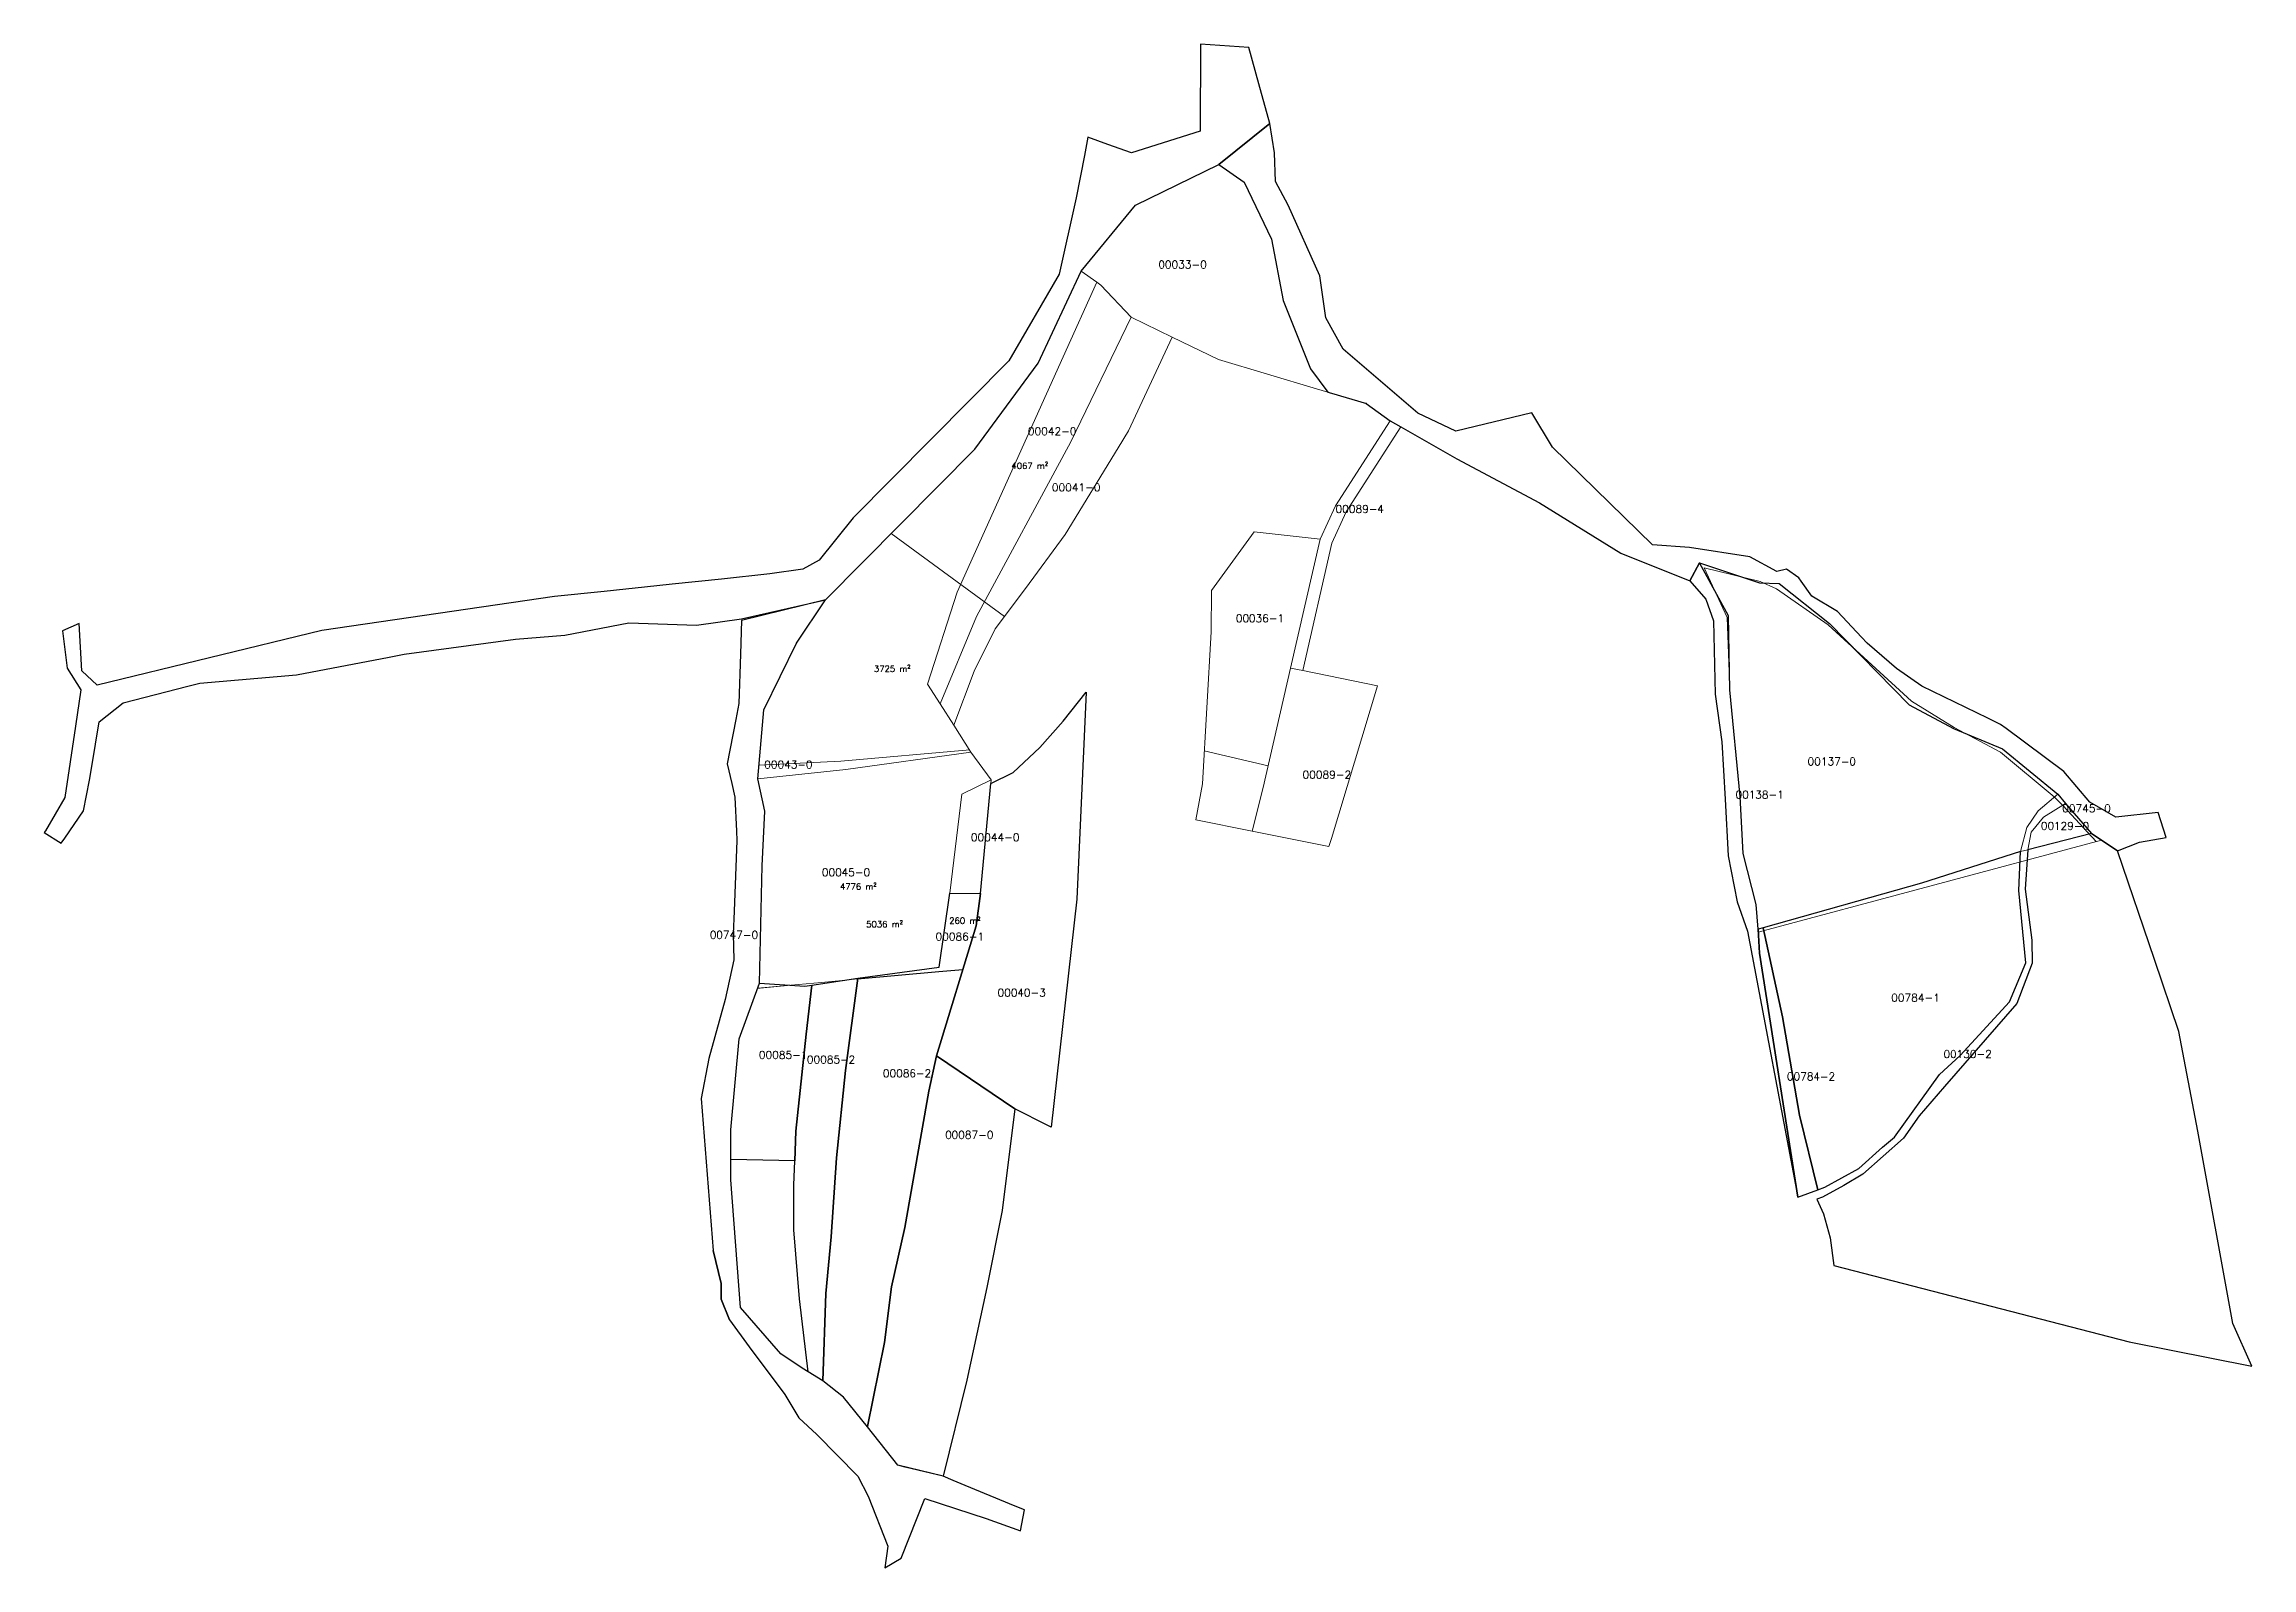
# Model space of a CAD drawing. Header units: metres. Extents: x 7508073 to 7508824, y 4690423 to 4691412.
# Drawn here: x 7508110 to 7508824, y 4690920 to 4691412 of the extents above; entities that cross this region are included whole.
import ezdxf

# ---------------------------------------------------------------- set-up
doc = ezdxf.new("R2010")
doc.units = ezdxf.units.M
for name, color, linetype, lineweight in [('ndajet', 1, 'Continuous', 0), ('Ndarjet', 1, 'Continuous', 0), ('Nr Parceles Baze', 7, 'Continuous', 0), ('Nr-Kojshi', 251, 'Continuous', 0), ('parc fqinje', 251, 'Continuous', 0), ('Parc-Kojshi', 251, 'Continuous', 0), ('Parcela Baze', 7, 'Continuous', 0), ('ParcReNet_12', 5, 'Continuous', 0), ('rregullimi', 1, 'Continuous', 0), ('sip', 1, 'Continuous', 0)]:
    doc.layers.add(name, color=color, linetype=linetype, lineweight=lineweight)
doc.styles.get("Standard").update_dxf_attribs({"font": 'simplex.shx'})

msp = doc.modelspace()

# ---------------------------------------------------------------- texts
at = {"layer": 'Nr Parceles Baze'}
for s, p in [('00044-0', (7508409.78, 4691154.6)), ('00045-0', (7508361.58, 4691143.31)), ('00085-1', (7508341.29, 4691084.32)), ('00085-2', (7508356.77, 4691082.83))]:
    msp.add_text(s, height=2.5, dxfattribs=at).set_placement(p)
at = {"layer": 'Nr-Kojshi'}
for s, p in [('00747-0', (7508325.38, 4691123.11)), ('00086-1', (7508398.35, 4691122.55)), ('00040-3', (7508418.33, 4691104.45)), ('00086-2', (7508381.3, 4691078.37)), ('00087-0', (7508401.4, 4691058.51))]:
    msp.add_text(s, height=2.5, dxfattribs=at).set_placement(p)
at = {"layer": 'Parcela Baze'}
for s, p in [('00033-0', (7508470.31, 4691339.62)), ('00042-0', (7508428.17, 4691285.77)), ('00041-0', (7508435.95, 4691267.63)), ('00089-4', (7508527.55, 4691260.65)), ('00036-1', (7508495.31, 4691225.35)), ('00137-0', (7508680.03, 4691179.11)), ('00043-0', (7508342.98, 4691178.11)), ('00089-2', (7508516.9, 4691174.85)), ('00138-1', (7508656.73, 4691168.37)), ('00129-0', (7508755.36, 4691158.29)), ('00745-0', (7508762.33, 4691163.93)), ('00784-1', (7508707.08, 4691102.78)), ('00130-2', (7508723.91, 4691084.6)), ('00784-2', (7508673.33, 4691077.36))]:
    msp.add_text(s, height=2.5, dxfattribs=at).set_placement(p)
at = {"layer": 'sip'}
for s, p in [('4067 m²', (7508422.86, 4691274.85)), ('3725 m²', (7508378.43, 4691209.3)), ('4776 m²', (7508367.44, 4691138.96))]:
    msp.add_text(s, height=2, dxfattribs=at).set_placement(p)
at = {"layer": 'sip', "color": 6}
msp.add_text('5036 m²', height=2, dxfattribs=at).set_placement((7508375.94, 4691126.79))
at = {"layer": 'sip', "color": 252, "insert": (7508402.75, 4691129.92), "char_height": 2, "attachment_point": 1}
msp.add_mtext_dynamic_manual_height_columns('260 m²', width=14.7112, gutter_width=1, heights=[0], dxfattribs=at)

# ---------------------------------------------------------------- linework, layer by layer
at = {"layer": 'ndajet', "elevation": 661.93, "flags": 128}
msp.add_lwpolyline([(7508664.13, 4691125.17), (7508774.94, 4691154.99)], dxfattribs=at)
at = {"layer": 'Ndarjet', "flags": 128}
for points, elevation in [([(7508420.6, 4691227.22), (7508383.97, 4691253.97)], 660.79), ([(7508646.65, 4691242.93), (7508664.71, 4691238.44), (7508670.05, 4691236.16), (7508686.71, 4691224.44), (7508713.56, 4691199.83), (7508727.38, 4691191.31), (7508742.37, 4691183.41), (7508759.66, 4691168.97), (7508762.57, 4691166.04), (7508773.3, 4691154.55)], 658.17), ([(7508646.65, 4691242.93), (7508654.01, 4691226.81), (7508654.96, 4691203.53)], 658.17), ([(7508409.39, 4691184.07), (7508367.69, 4691180.44), (7508341.51, 4691179.15)], 661.24)]:
    msp.add_lwpolyline(points, dxfattribs=dict(at, elevation=elevation))
msp.add_lwpolyline([(7508485.14, 4691183.79), (7508505.8, 4691178.9)], dxfattribs=at)
at = {"layer": 'parc fqinje', "lineweight": -3, "flags": 128}
for points in [[(7508410.98, 4691281.27), (7508431.5, 4691309.01), (7508445.34, 4691338.76), (7508462.93, 4691360.1), (7508489.82, 4691373.13), (7508506.35, 4691386.46), (7508502.75, 4691399.29), (7508499.49, 4691410.93), (7508483.97, 4691412.05), (7508483.79, 4691384), (7508461.67, 4691376.93), (7508453.99, 4691379.67), (7508447.58, 4691381.96), (7508446.42, 4691376.09), (7508443.73, 4691362.43), (7508438.28, 4691337.79), (7508422, 4691309.74), (7508371.71, 4691259.02), (7508360.72, 4691245.37), (7508355.45, 4691242.46), (7508344.85, 4691240.94), (7508329.17, 4691239.29), (7508313.28, 4691237.61), (7508308.32, 4691237.09), (7508291.33, 4691235.3), (7508275.26, 4691233.61), (7508200.05, 4691222.64), (7508127.48, 4691205.04), (7508122.56, 4691209.59), (7508121.66, 4691224.92), (7508116.3, 4691222.52), (7508117.83, 4691210.49), (7508122.26, 4691203.54), (7508120.5, 4691191.71), (7508117.09, 4691168.75), (7508110.8, 4691157.91), (7508110.38, 4691157.45), (7508115.91, 4691153.96), (7508117.01, 4691155.6), (7508123.14, 4691164.4), (7508125, 4691174.27), (7508125.75, 4691178.76), (7508128.18, 4691193.15), (7508135.91, 4691199.28), (7508156.81, 4691204.68), (7508160.69, 4691205.68), (7508191.94, 4691208.32), (7508221.82, 4691214.03), (7508226.73, 4691214.97), (7508262.69, 4691219.81), (7508278.57, 4691221.15), (7508299.21, 4691225.14), (7508321.07, 4691224.34), (7508335.63, 4691226.47), (7508362.82, 4691232.6)], [(7508716.93, 4691204.71), (7508708.8, 4691210.38), (7508699.27, 4691218.55), (7508697.41, 4691220.54), (7508689.68, 4691228.76), (7508681.39, 4691233.71), (7508677.95, 4691238.59), (7508677.2, 4691239.66), (7508673.27, 4691242.47), (7508670.06, 4691241.68), (7508661.36, 4691246.46), (7508641.93, 4691249.44), (7508629.95, 4691250.31), (7508597.61, 4691281.9), (7508590.95, 4691293.01), (7508566.45, 4691287.06), (7508554.18, 4691292.82), (7508530.05, 4691313.48), (7508524.4, 4691323.7), (7508522.45, 4691337.19), (7508512.28, 4691360.08), (7508508.19, 4691367.7), (7508507.87, 4691376.92), (7508506.35, 4691386.46), (7508489.82, 4691373.13), (7508498, 4691367.51), (7508506.82, 4691349.02), (7508510.67, 4691329.3), (7508519.49, 4691307.2), (7508525.04, 4691299.69), (7508526.26, 4691299.33), (7508537.57, 4691296.03), (7508537.47, 4691295.94), (7508545.16, 4691290.41), (7508548.63, 4691288.42), (7508566.78, 4691278.07), (7508593.49, 4691263.86), (7508619.67, 4691247.69), (7508642.03, 4691238.66), (7508645.13, 4691244.48), (7508664.51, 4691238.05), (7508670.82, 4691237.82), (7508687.13, 4691224.96), (7508712.83, 4691198.63), (7508727.18, 4691190.96), (7508742.99, 4691184.43), (7508760.92, 4691169.83), (7508763.4, 4691166.74), (7508771.81, 4691157.08), (7508780.17, 4691151.47), (7508787.23, 4691154.32), (7508795.92, 4691155.77), (7508793.32, 4691163.83), (7508779.66, 4691162.38), (7508771.25, 4691167.21), (7508762.82, 4691177.1), (7508744.16, 4691191.02), (7508742.41, 4691192.32), (7508738.3, 4691194.32)], [(7508663.42, 4691134.18), (7508659.2, 4691150.65), (7508658.22, 4691168.99), (7508654.96, 4691203.53), (7508654.53, 4691227.39), (7508645.13, 4691244.48), (7508642.03, 4691238.66), (7508647.16, 4691232.82), (7508649.65, 4691225.76), (7508650.18, 4691202.15), (7508652.35, 4691186.65), (7508653.43, 4691168.19), (7508654.41, 4691149.92), (7508657.33, 4691134.97), (7508660.58, 4691125.52), (7508676.86, 4691039.58), (7508664.5, 4691118.45), (7508664.07, 4691126.14)], [(7508341.5, 4691108.78), (7508342.28, 4691146.6), (7508343.16, 4691164.36), (7508340.88, 4691174.73), (7508342.9, 4691197), (7508353.43, 4691218.61), (7508362.82, 4691232.6), (7508335.62, 4691225.89), (7508335.3, 4691215.04), (7508334.83, 4691199.06), (7508333.83, 4691193.88), (7508331.06, 4691179.58), (7508332.5, 4691173.24), (7508333.48, 4691168.87), (7508334.01, 4691157.87), (7508334.15, 4691154.87), (7508333.26, 4691132.05), (7508332.94, 4691124.7), (7508333.14, 4691116.32), (7508330.35, 4691103.43), (7508325.13, 4691084.42), (7508322.67, 4691071.54), (7508326.54, 4691022.37), (7508329.09, 4691011.75), (7508329.09, 4691006.73), (7508331.78, 4691000.05), (7508338.14, 4690991.25), (7508349.63, 4690975.9), (7508354.2, 4690968.39), (7508359.97, 4690962.94), (7508373.24, 4690949.48), (7508376.59, 4690943.08), (7508382.97, 4690926.92), (7508381.9, 4690919.9), (7508387.19, 4690923.07), (7508394.84, 4690942.31), (7508414.7, 4690935.82), (7508425.73, 4690931.86), (7508427.08, 4690938.6), (7508424.07, 4690939.84), (7508407.93, 4690946.51), (7508403.98, 4690948.14), (7508400.79, 4690949.46), (7508388.47, 4690952.45), (7508386.15, 4690953.01), (7508376.35, 4690965.45), (7508368.55, 4690975.08), (7508361.91, 4690980.35), (7508357.21, 4690983.17), (7508355.27, 4690984.34), (7508348.32, 4690988.98), (7508335.32, 4691003.99), (7508332.16, 4691045.18), (7508332.16, 4691051.84), (7508332.16, 4691061.34), (7508334.93, 4691090.79)], [(7508806.11, 4691060.95), (7508799.95, 4691093.11), (7508792.07, 4691116.37), (7508780.17, 4691151.47), (7508771.81, 4691157.08), (7508751.16, 4691151.8), (7508750.37, 4691139.15), (7508752.43, 4691122.63), (7508752.59, 4691115.2), (7508747.69, 4691102.23), (7508724.31, 4691075.4), (7508716.09, 4691065.91), (7508711.03, 4691058.64), (7508697.91, 4691047.06), (7508691.72, 4691043.37), (7508684.89, 4691039.68), (7508683.02, 4691039), (7508685.13, 4691034.2), (7508687.29, 4691026.48), (7508688.54, 4691017.57), (7508783.97, 4690992.89), (7508823.56, 4690985.03), (7508817.37, 4690998.79)], [(7508748.31, 4691138.66), (7508748.81, 4691151.3), (7508716.8, 4691141.04), (7508665.67, 4691126.59), (7508671.97, 4691097.83), (7508677.48, 4691066.11), (7508683.34, 4691041.99), (7508685.64, 4691042.84), (7508696.59, 4691048.87), (7508704.25, 4691055.8), (7508708.12, 4691058.99), (7508722.65, 4691079.2), (7508729.32, 4691085.38), (7508745.22, 4691102.67), (7508750.5, 4691115.31)], [(7508671.97, 4691097.83), (7508665.67, 4691126.59), (7508664.07, 4691126.14), (7508664.5, 4691118.45), (7508676.86, 4691039.58), (7508683.34, 4691041.99), (7508677.48, 4691066.11)]]:
    msp.add_lwpolyline(points, close=True, dxfattribs=at)
for points in [[(7508416.15, 4691173.19), (7508423.38, 4691176.79), (7508432.06, 4691184.83), (7508439.53, 4691193.43), (7508446.96, 4691202.74), (7508443.96, 4691135.85), (7508435.66, 4691062.25), (7508434.61, 4691062.79), (7508423.96, 4691068.16), (7508398.65, 4691085.26), (7508411.45, 4691127.24), (7508412.88, 4691137.76), (7508416.15, 4691173.19)], [(7508402.93, 4691137.87), (7508412.88, 4691137.76), (7508411.45, 4691127.24), (7508398.65, 4691085.26), (7508396.13, 4691073.88), (7508388.37, 4691029.88), (7508384.11, 4691010.62), (7508381.89, 4690992.71), (7508376.37, 4690965.56), (7508376.35, 4690965.45), (7508368.55, 4690975.08), (7508361.91, 4690980.35), (7508362.94, 4691008.5), (7508364.62, 4691026.8), (7508366.37, 4691052.33), (7508369.22, 4691080.53), (7508373.18, 4691110.41), (7508399.51, 4691113.94), (7508402.93, 4691137.87)], [(7508357.21, 4690983.17), (7508354.42, 4691006.83), (7508352.56, 4691029.07), (7508352.59, 4691043.54), (7508352.89, 4691051.32), (7508353.23, 4691060.99), (7508356.51, 4691092.3), (7508358.34, 4691108.12), (7508373.18, 4691110.41), (7508369.22, 4691080.53), (7508366.37, 4691052.33), (7508364.62, 4691026.8), (7508362.94, 4691008.5), (7508361.91, 4690980.35), (7508357.21, 4690983.17)], [(7508358.34, 4691108.12), (7508356.51, 4691092.3), (7508353.23, 4691060.99), (7508352.89, 4691051.32), (7508332.16, 4691051.84), (7508332.16, 4691061.34), (7508334.93, 4691090.79), (7508341.5, 4691108.78), (7508356.16, 4691107.76), (7508358.34, 4691108.12)], [(7508398.65, 4691085.26), (7508423.96, 4691068.16), (7508419.84, 4691035.29), (7508414.88, 4691010.46), (7508408.39, 4690980.49), (7508400.79, 4690949.46), (7508386.15, 4690953.01), (7508376.35, 4690965.45), (7508376.37, 4690965.56), (7508381.89, 4690992.71), (7508384.11, 4691010.62), (7508388.37, 4691029.88), (7508396.13, 4691073.88), (7508398.65, 4691085.26)], [(7508329.09, 4691011.75), (7508326.54, 4691022.37)], [(7508329.09, 4691006.73), (7508329.09, 4691011.75)], [(7508331.78, 4691000.05), (7508329.09, 4691006.73)]]:
    msp.add_lwpolyline(points, dxfattribs=at)
at = {"layer": 'parc fqinje'}
for points in [[(7508760.92, 4691169.83), (7508763.4, 4691166.74)], [(7508752.27, 4691157.5), (7508756.22, 4691162.39)], [(7508756.22, 4691162.39), (7508763.4, 4691166.74)], [(7508763.4, 4691166.74), (7508771.81, 4691157.08)], [(7508751.16, 4691151.8), (7508752.27, 4691157.5)], [(7508751.16, 4691151.8), (7508771.81, 4691157.08)], [(7508748.81, 4691151.3), (7508748.31, 4691138.66)], [(7508751.16, 4691151.8), (7508748.81, 4691151.3)], [(7508750.37, 4691139.15), (7508751.16, 4691151.8)]]:
    msp.add_lwpolyline(points, dxfattribs=at)
at = {"layer": 'parc fqinje', "lineweight": -3, "elevation": 665.3, "flags": 128}
msp.add_lwpolyline([(7508407.13, 4691113.06), (7508399.38, 4691112.37), (7508373.12, 4691109.99)], dxfattribs=at)
at = {"layer": 'Parc-Kojshi'}
for points in [[(7508332.5, 4691173.24), (7508331.06, 4691179.58)], [(7508333.48, 4691168.87), (7508332.5, 4691173.24)], [(7508334.01, 4691157.87), (7508333.48, 4691168.87)], [(7508333.26, 4691132.05), (7508334.15, 4691154.87)], [(7508334.15, 4691154.87), (7508334.01, 4691157.87)], [(7508332.94, 4691124.7), (7508333.26, 4691132.05)], [(7508333.14, 4691116.32), (7508332.94, 4691124.7)], [(7508330.35, 4691103.43), (7508333.14, 4691116.32)], [(7508325.13, 4691084.42), (7508330.35, 4691103.43)], [(7508322.67, 4691071.54), (7508325.13, 4691084.42)], [(7508326.54, 4691022.37), (7508322.67, 4691071.54)]]:
    msp.add_lwpolyline(points, dxfattribs=at)
at = {"layer": 'Parcela Baze', "flags": 128}
for points in [[(7508506.82, 4691349.02), (7508498, 4691367.51), (7508489.82, 4691373.13), (7508462.93, 4691360.1), (7508445.34, 4691338.76), (7508450.4, 4691335.18), (7508451.73, 4691334.25), (7508461.49, 4691323.83), (7508474.8, 4691317.42), (7508489.74, 4691310.22), (7508521.4, 4691300.77), (7508525.04, 4691299.69), (7508519.49, 4691307.2), (7508510.67, 4691329.3)], [(7508416.15, 4691173.19), (7508416.26, 4691174.39), (7508406.88, 4691169.78), (7508402.93, 4691137.87), (7508412.88, 4691137.76)]]:
    msp.add_lwpolyline(points, close=True, dxfattribs=at)
for points in [[(7508404.22, 4691192.06), (7508409.74, 4691183.34), (7508369.33, 4691177.72), (7508340.88, 4691174.73), (7508342.9, 4691197), (7508353.43, 4691218.61), (7508362.82, 4691232.6), (7508410.98, 4691281.27), (7508431.5, 4691309.01), (7508445.34, 4691338.76), (7508450.4, 4691335.18), (7508439.54, 4691311.02), (7508405.34, 4691235), (7508395.79, 4691205.38), (7508399.87, 4691198.93), (7508404.22, 4691192.06)], [(7508461.49, 4691323.83), (7508442.07, 4691283.56), (7508411.61, 4691227.23), (7508399.87, 4691198.93), (7508395.79, 4691205.38), (7508405.34, 4691235), (7508439.54, 4691311.02), (7508450.4, 4691335.18), (7508451.73, 4691334.25), (7508461.49, 4691323.83)], [(7508474.8, 4691317.42), (7508460.72, 4691287.2), (7508457.31, 4691281.62), (7508440.26, 4691253.67), (7508427.35, 4691236.28), (7508417.62, 4691223.23), (7508410.85, 4691209.57), (7508404.22, 4691192.06), (7508399.87, 4691198.93), (7508411.61, 4691227.23), (7508442.07, 4691283.56), (7508461.49, 4691323.83), (7508474.8, 4691317.42)], [(7508548.63, 4691288.42), (7508531.02, 4691261.01), (7508526.4, 4691250.84), (7508516.97, 4691209.71), (7508513.05, 4691210.51), (7508522.59, 4691252.13), (7508527.5, 4691262.93), (7508545.16, 4691290.41), (7508548.63, 4691288.42)], [(7508500.59, 4691157.87), (7508482.4, 4691161.54), (7508484.52, 4691173.09), (7508487.36, 4691222.21), (7508487.53, 4691235.57), (7508501.28, 4691254.51), (7508522.59, 4691252.13), (7508513.05, 4691210.51), (7508504.21, 4691171.96), (7508500.59, 4691157.87)], [(7508645.13, 4691244.48), (7508664.51, 4691238.05), (7508670.82, 4691237.82), (7508687.13, 4691224.96), (7508712.83, 4691198.63), (7508727.18, 4691190.96), (7508742.99, 4691184.43), (7508760.92, 4691169.83), (7508754.52, 4691164.46), (7508750.91, 4691159.04), (7508748.81, 4691151.3), (7508716.8, 4691141.04), (7508664.07, 4691126.14), (7508663.42, 4691134.18), (7508659.2, 4691150.65), (7508658.22, 4691168.99), (7508654.96, 4691203.53), (7508654.53, 4691227.39), (7508645.13, 4691244.48)], [(7508513.05, 4691210.51), (7508516.97, 4691209.71), (7508541.12, 4691204.83), (7508526.29, 4691155.46), (7508525.37, 4691152.87), (7508500.59, 4691157.87), (7508504.21, 4691171.96), (7508513.05, 4691210.51)], [(7508409.74, 4691183.34), (7508416.26, 4691174.39), (7508406.88, 4691169.78), (7508402.93, 4691137.87), (7508399.51, 4691113.94), (7508373.18, 4691110.41), (7508358.34, 4691108.12), (7508356.16, 4691107.76), (7508341.5, 4691108.78), (7508342.28, 4691146.6), (7508343.16, 4691164.36), (7508340.88, 4691174.73), (7508369.33, 4691177.72), (7508409.74, 4691183.34)], [(7508763.4, 4691166.74), (7508771.81, 4691157.08), (7508751.16, 4691151.8), (7508752.27, 4691157.5), (7508756.22, 4691162.39), (7508763.4, 4691166.74)]]:
    msp.add_lwpolyline(points, dxfattribs=at)
at = {"layer": 'ParcReNet_12', "flags": 128}
msp.add_lwpolyline([(7508402.93, 4691137.87), (7508399.51, 4691113.94), (7508373.18, 4691110.41), (7508373.14, 4691110.1), (7508368.18, 4691109.64), (7508361.51, 4691109.01), (7508351.64, 4691108.08), (7508340.88, 4691107.09), (7508341.5, 4691108.78), (7508342.28, 4691146.6), (7508343.16, 4691164.36), (7508340.88, 4691174.73), (7508342.9, 4691197), (7508353.43, 4691218.61), (7508362.82, 4691232.6), (7508410.98, 4691281.27), (7508431.5, 4691309.01), (7508445.34, 4691338.76), (7508450.4, 4691335.18), (7508451.73, 4691334.25), (7508461.49, 4691323.83), (7508474.8, 4691317.42), (7508460.72, 4691287.2), (7508457.31, 4691281.62), (7508440.26, 4691253.67), (7508427.35, 4691236.28), (7508417.62, 4691223.23), (7508410.85, 4691209.57), (7508404.22, 4691192.06), (7508409.74, 4691183.34), (7508416.26, 4691174.39), (7508416.15, 4691173.19), (7508412.88, 4691137.76), (7508402.93, 4691137.87), (7508402.93, 4691137.87)], dxfattribs=at)
at = {"layer": 'rregullimi', "flags": 128}
msp.add_lwpolyline([(7508340.88, 4691107.09), (7508341.73, 4691107.14), (7508351.64, 4691108.08), (7508361.51, 4691109.01), (7508368.18, 4691109.64), (7508370.04, 4691109.82), (7508373.14, 4691110.1)], dxfattribs=at)

msp.set_redraw_order([(e.dxf.handle, doc.entitydb.next_handle()) for e in msp.query("TEXT MTEXT ATTDEF DIMENSION ARC_DIMENSION")])  # texts and dimensions are drawn at this point

doc.saveas('drawing.dxf')
